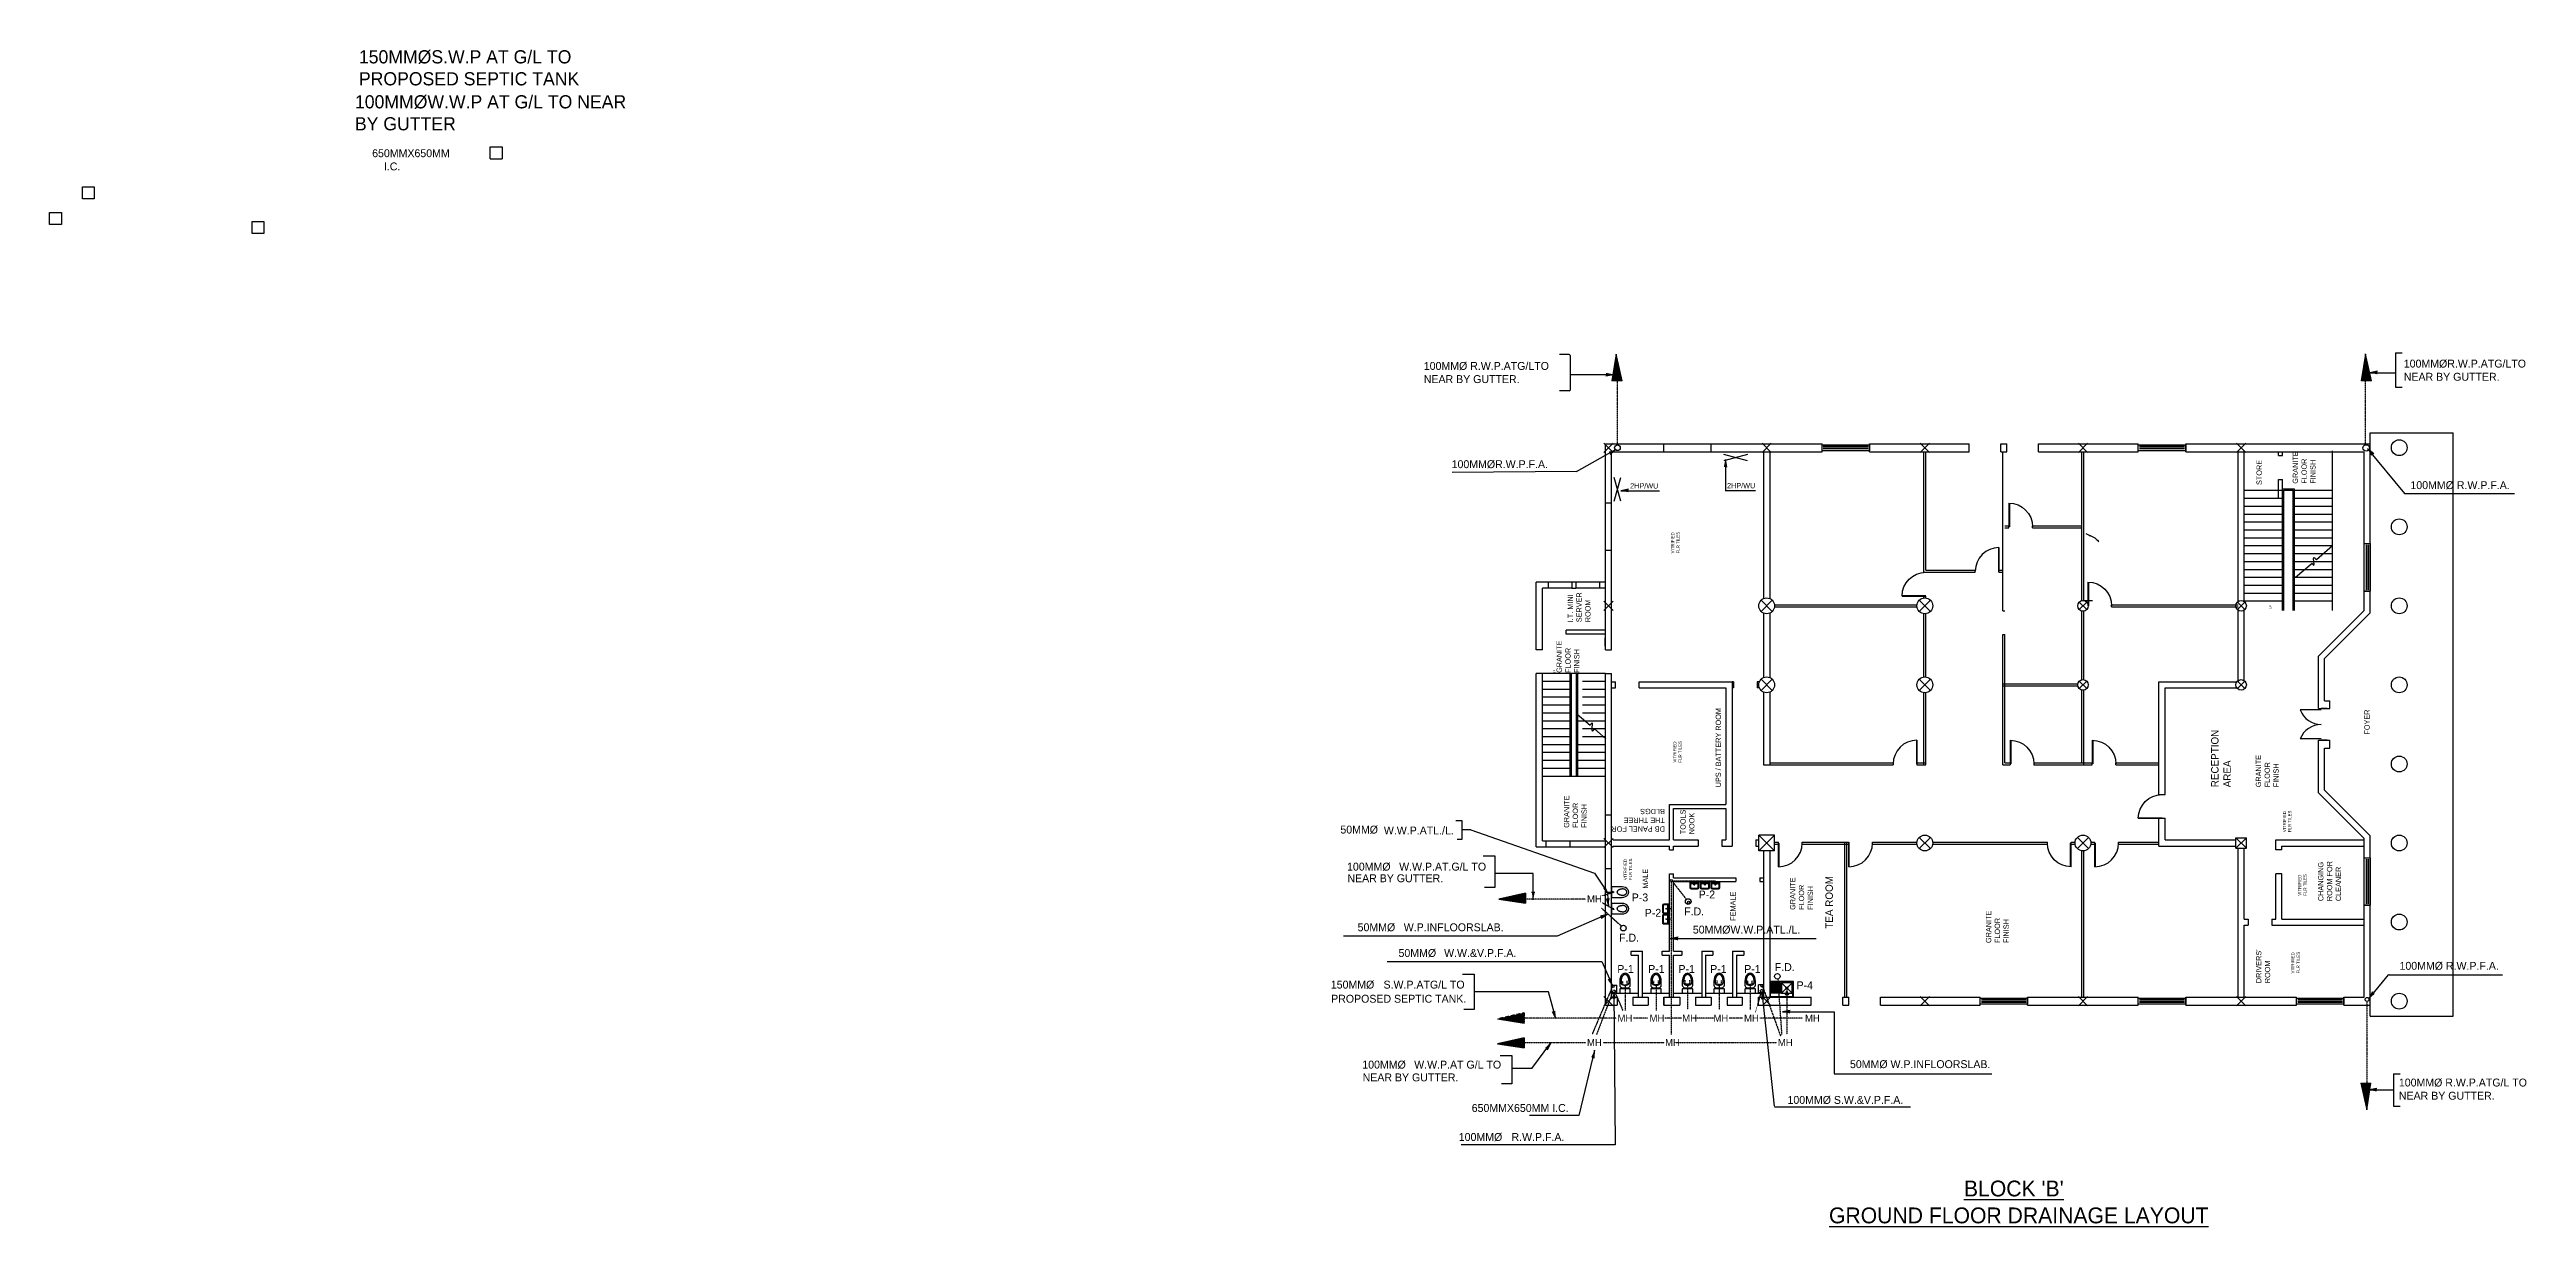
# Model space of a CAD drawing. Extents: x -2017610 to 288295, y -481381 to 250994.
# Drawn here: x -30884 to 63089, y -89833 to -45172 of the extents above; entities that cross this region are included whole.
import ezdxf

# ---------------------------------------------------------------- set-up
doc = ezdxf.new("R2010")
doc.units = 0
doc.header["$LTSCALE"] = 7
doc.header["$MEASUREMENT"] = 0
for name, pattern in [('DASHED', [0.75, 0.5, -0.25]), ('DASHED2', [0.375, 0.25, -0.125]), ('HIDDEN', [0.375, 0.25, -0.125])]:
    doc.linetypes.add(name, pattern=pattern)
doc.layers.get('0').update_dxf_attribs({"linetype": 'CONTINUOUS'})
for name, color, linetype in [('AIRCONS', 6, 'CONTINUOUS'), ('DIM', 1, 'CONTINUOUS'), ('DOOR-WINDOW', 8, 'CONTINUOUS'), ('DOORS', 8, 'CONTINUOUS'), ('DRAINAGE', 6, 'CONTINUOUS'), ('FIXTURES', 7, 'CONTINUOUS'), ('GRIDLINES', 8, 'DASHED2'), ('HANDRAILS', 8, 'CONTINUOUS'), ('LAYER1', 8, 'CONTINUOUS'), ('LAYER2', 8, 'CONTINUOUS'), ('LAYER3', 7, 'DASHED'), ('LAYER5', 8, 'CONTINUOUS'), ('SUPERVISOR_S_SEAT', 8, 'CONTINUOUS'), ('TEXT', 8, 'CONTINUOUS'), ('TEXT3', 8, 'CONTINUOUS'), ('WALLS', 8, 'CONTINUOUS'), ('WIN_DOORS', 8, 'CONTINUOUS'), ('WINDOWS_DOORS', 8, 'CONTINUOUS')]:
    doc.layers.add(name, color=color, linetype=linetype)
doc.styles.add('LUCY', font='lsansi.ttf')
doc.styles.add('STYLUS', font='stylu.ttf')
doc.dimstyles.new('DIM100S', dxfattribs={"dimscale": 0, "dimtxt": 200, "dimasz": 200, "dimexe": 100, "dimexo": 200, "dimgap": 100, "dimtad": 1, "dimdec": 0, "dimtxsty": 'STYLUS', "dimblk1": 'ARCHTICK', "dimblk2": 'ARCHTICK', "dimsah": 1, "dimcen": 100, "dimclrd": 256, "dimclre": 256, "dimclrt": 10, "dimazin": 3, "dimtfac": 1, "dimtdec": 0, "dimtmove": 0, "dimatfit": 3, "dimtolj": 1, "dimtzin": 0})

msp = doc.modelspace()

# ---------------------------------------------------------------- texts
at = {"layer": 'DIM', "attachment_point": 1}
for s, insert, char_height, width in [('150MM%%cS.W.P AT G/L TO PROPOSED SEPTIC TANK', (-19147.1, -45198.2), 500, 10438), ('100MM%%cW.W.P AT G/L TO NEAR BY GUTTER', (-19296.9, -46904.8), 500, 10482), ('650MMX650MM \\P    I.C.', (-18644, -48957.4), 300, 17730)]:
    msp.add_mtext(s, dxfattribs=dict(at, insert=insert, char_height=char_height, width=width))
at = {"layer": 'DOORS', "color": 1, "attachment_point": 1, "style": 'LUCY'}
for s, insert, char_height, width in [('MH', (27448.1, -77268.1), 270, 13948.2), ('P-3', (29143.3, -77195.8), 300, 15498), ('P-2', (29636.6, -77781.2), 300, 15498), ('F.D.', (31132, -77727.9), 300, 15498), ('P-2', (31682.7, -77083.7), 300, 15498), ('F.D.', (28663.2, -78725.5), 300, 15498), ('F.D.', (34569.6, -79840.7), 300, 15498), ('P-1', (28596, -79912.6), 300, 15498), ('P-1', (30916, -79912.6), 300, 15498), ('P-1', (32119.7, -79912.6), 300, 15498), ('P-1', (33411, -79912.6), 300, 15498), ('P-4', (35396.3, -80530), 300, 15498), ('MH', (28604.5, -81795.4), 270, 13948.2), ('MH', (29817.8, -81795.4), 270, 13948.2), ('MH', (31057.4, -81795.4), 270, 13948.2), ('MH', (32244.3, -81795.4), 270, 13948.2), ('MH', (33404.7, -81795.4), 270, 13948.2), ('MH', (35718.3, -81795.4), 270, 13948.2), ('MH', (27446.4, -82715.4), 270, 13948.2), ('MH', (30408.2, -82715.4), 270, 13948.2), ('MH', (34687, -82715.4), 270, 13948.2)]:
    msp.add_mtext(s, dxfattribs=dict(at, insert=insert, char_height=char_height, width=width))
at = {"layer": 'TEXT', "style": 'STYLUS'}
msp.add_text('STORE ', height=200, rotation=90, dxfattribs=at).set_placement((53047.3, -61695.4))
at = {"layer": 'TEXT', "attachment_point": 7, "style": 'STYLUS'}
for s, insert, char_height, width, rotation in [('GRANITE FLOOR FINISH', (55090.4, -61646.8), 200, 1801, 90), ('VITRIFIED FLR TILES', (30960.3, -64291.2), 120, 1080.6, 90), ('I.T. MINI SERVER ROOM', (27581.5, -66903.1), 200, 1998, 90), ('GRANITE FLOOR FINISH', (27160.4, -68826.8), 200, 1801, 90), ('UPS / BATTERY ROOM', (32530.7, -73167.7), 200, 3335, 90), ('RECEPTION AREA', (51872.4, -73166.8), 280, 2521.4, 90), ('VITRIFIED FLR TILES', (31038.4, -72231.3), 120, 1080.6, 90), ('GRANITE FLOOR FINISH', (53690.4, -73166.8), 200, 1801, 90), ('GRANITE FLOOR FINISH', (27440.4, -74706.8), 200, 1801, 90), ('DB PANEL FOR \\PTHE THREE \\PBLDGS', (30400.4, -73983), 200, 2500, 180), ('TOOLS NOOK', (31524.1, -74949.2), 200, 981.845, 90), ('VITRIFIED FLR TILES', (54168.4, -74871.3), 120, 1080.6, 90), ('VITRIFIED FLR TILES', (29158.4, -76691.3), 120, 1080.6, 90), ('CHANGING ROOM FOR CLEANER', (56054.3, -77487.5), 200, 1801, 90), ('MALE', (29761.9, -77015.1), 200, 1801, 90), ('GRANITE FLOOR FINISH', (36020.6, -77818.3), 200, 1801, 90), ('TEA ROOM', (36777.2, -78533.4), 280, 2521.4, 90), ('VITRIFIED FLR TILES', (54748.4, -77281.3), 120, 1080.6, 90), ('FEMALE', (33085.1, -78234.1), 200, 1801, 90), ('GRANITE FLOOR FINISH', (43450.4, -79076.8), 200, 1801, 90), ("DRIVERS' ROOM", (53367.9, -80600.4), 200, 1801, 90), ('VITRIFIED FLR TILES', (54488.4, -80231.3), 120, 1080.6, 90)]:
    msp.add_mtext(s, dxfattribs=dict(at, insert=insert, char_height=char_height, width=width, rotation=rotation))
at = {"layer": 'TEXT', "rotation": 90}
for s, insert, char_height, width, attachment_point in [('{\\fStylus BT|b0|i0|c0|p34;UP}', (53331, -66404.5), 80, 68, 1), ('{\\fStylus BT|b0|i0|c0|p34;UP}', (26253.8, -68860.3), 80, 68, 7), ('{\\fStylus BT|b0|i0|c0|p34;FOYER }', (57142, -71168.5), 200, 1522.635, 7)]:
    msp.add_mtext(s, dxfattribs=dict(at, insert=insert, char_height=char_height, width=width, attachment_point=attachment_point))
at = {"layer": 'TEXT3', "color": 1}
for s, height, style, p in [('2HP/WU ', 200, 'STYLUS', (29081.9, -61829)), ('2HP/WU ', 200, 'STYLUS', (32758.3, -61820.4)), ('50MM%%c', 300, 'LUCY', (18090.5, -74922.3)), (' W.W.P.ATL./L.', 300, 'LUCY', (19628.9, -74955.9)), ('100MM%%C', 300, 'LUCY', (18343.2, -76328.2)), ('W.W.P.AT.G/L TO', 300, 'LUCY', (20320, -76328.2)), ('NEAR BY GUTTER.', 300, 'LUCY', (18357.2, -76769.9)), ('50MM%%C', 300, 'LUCY', (18743.9, -78629.4)), ('W.P.INFLOORSLAB.', 300, 'LUCY', (20493.8, -78629.4)), ('50MM%%c', 300, 'LUCY', (20295.5, -79605.2)), ('W.W.&V.P.F.A.', 300, 'LUCY', (22025.4, -79605.2)), ('150MM%%c', 300, 'LUCY', (17727.3, -80805.1)), ('S.W.P.ATG/L TO', 300, 'LUCY', (19727, -80805.1)), ('PROPOSED SEPTIC TANK.', 300, 'LUCY', (17740.1, -81341.6)), ('100MM%%C', 300, 'LUCY', (18921.7, -83840.8)), ('W.W.P.AT G/L TO', 300, 'LUCY', (20890.6, -83840.8)), ('NEAR BY GUTTER.', 300, 'LUCY', (18934.2, -84325.7)), ('650MMX650MM I.C.', 300, 'LUCY', (23072, -85486.8)), ('100MM%%C', 300, 'LUCY', (22582, -86587.9)), (' R.W.P.F.A.', 300, 'LUCY', (24470.9, -86587.9)), ("%%UBLOCK 'B'", 600, 'LUCY', (41747.7, -88692.1)), ('%%uGROUND FLOOR DRAINAGE LAYOUT', 600, 'LUCY', (36627.8, -89712.7))]:
    msp.add_text(s, height=height, dxfattribs=dict(at, style=style)).set_placement(p)
at = {"layer": 'TEXT3', "color": 1, "char_height": 300, "width": 15498, "attachment_point": 1, "style": 'LUCY'}
for s, insert in [('100MM%%c R.W.P.ATG/LTO\\PNEAR BY GUTTER.', (21254.8, -57028.3)), ('100MM%%cR.W.P.ATG/LTO\\PNEAR BY GUTTER.', (58435.6, -56939.7)), ('100MM%%cR.W.P.F.A.', (22310.8, -60756.2)), ('100MM%%c R.W.P.F.A.', (58687.1, -61551.5)), ('50MM%%cW.W.P.ATL./L.', (31461.8, -78417.4)), ('100MM%%c R.W.P.F.A.', (58273.2, -79791.6)), ('P-1', (29766.9, -79912.6)), ('50MM%%c W.P.INFLOORSLAB.', (37423.6, -83523.5)), ('100MM%%c R.W.P.ATG/L TO\\PNEAR BY GUTTER.', (58249, -84221.2)), ('100MM%%c S.W.&V.P.F.A.', (35053.4, -84880.3))]:
    msp.add_mtext(s, dxfattribs=dict(at, insert=insert))

# ---------------------------------------------------------------- blocks, each defined once
blk = doc.blocks.new('600_SQ_COLUMN')
at = {"layer": 'LAYER1'}
for p, q in [((303, 303), (-297, -297)), ((303, -297), (-297, 303))]:
    blk.add_line(p, q, dxfattribs=at)
at = {"layer": 'LAYER2'}
for p, q in [((-297, -297), (-297, 303)), ((-297, 303), (303, 303)), ((303, -297), (303, 303)), ((-297, -297), (303, -297))]:
    blk.add_line(p, q, dxfattribs=at)
blk = doc.blocks.new('600_DIAM_COLUMN')
at = {"layer": 'LAYER1'}
for p, q in [((86296, -121048), (85872, -121472)), ((86296, -121472), (85872, -121048))]:
    blk.add_line(p, q, dxfattribs=at)
at = {"layer": 'LAYER2'}
blk.add_circle((86084, -121260), 300, dxfattribs=at)
blk = doc.blocks.new('W1800')
at = {"layer": 'WINDOWS_DOORS'}
for p, q in [((0, -1800), (0, 0)), ((0, 0), (230, 0)), ((230, 0), (230, -1800)), ((69, -1750), (69, -50)), ((114, -50), (114, -1750)), ((161, -1750), (161, -50)), ((230, -1800), (0, -1800))]:
    blk.add_line(p, q, dxfattribs=at)
blk = doc.blocks.new('1200_DOOR')
at = {"layer": 'LAYER2'}
for p, q in [((50, 115), (50, 910)), ((1150, 115), (1150, 910))]:
    blk.add_line(p, q, dxfattribs=at)
for centre, start, end in [((-250, 115), 0, 69.33268), ((1450, 115), 110.66732, 180)]:
    blk.add_arc(centre, 850, start, end, dxfattribs=at)
blk = doc.blocks.new('STEP_CUT')
at = {"layer": 'HANDRAILS', "linetype": 'CONTINUOUS'}
for p, q in [((333, 571), (-86, 79)), ((-225, -85), (-599, -524))]:
    blk.add_line(p, q, dxfattribs=at)
for points, knots in [([(-224, 17), (-266, 20), (-337, 17), (-265, -49), (-225, -85)], [321.725709, 321.725709, 321.725709, 321.725709, 418.129398, 535.034836, 535.034836, 535.034836, 535.034836]), ([(-86, 79), (-42, 49), (80, -36), (-134, 10), (-224, 17)], [0, 0, 0, 0, 115.30598, 321.725709, 321.725709, 321.725709, 321.725709])]:
    blk.add_open_spline(points, degree=3, knots=knots, dxfattribs=at)
blk = doc.blocks.new('WC')
for p, q in [((0, 458), (0, 308)), ((0, 150), (0, 0)), ((0, 0), (400, 0)), ((25, 175), (375, 175)), ((50, 458), (50, 408)), ((100, 208), (300, 208)), ((150, 308), (250, 308)), ((190, 208), (190, 175)), ((210, 208), (210, 175)), ((350, 408), (350, 458)), ((400, 308), (400, 458)), ((400, 0), (400, 150))]:
    blk.add_line(p, q)
for centre, radius, start, end in [((100, 308), 100, 180, 270), ((25, 150), 25, 90, 180), ((150, 408), 100, 180, 270), ((250, 408), 100, 270, 0), ((300, 308), 100, 270, 0), ((300, 308), 100, 270, 0), ((375, 150), 25, 360, 90)]:
    blk.add_arc(centre, radius, start, end)
blk.add_ellipse((200, 458), major_axis=(0, 300), ratio=0.666667, start_param=4.712389, end_param=7.853982)
blk.add_open_spline([(350, 458), (350, 466), (350, 474), (348, 496), (347, 510), (342, 537), (339, 551), (332, 576), (327, 588), (318, 611), (312, 622), (301, 641), (294, 650), (283, 665), (277, 670), (266, 681), (261, 685), (250, 693), (244, 696), (233, 701), (228, 703), (217, 706), (212, 707), (201, 708), (196, 708), (185, 706), (180, 705), (169, 702), (163, 700), (152, 694), (147, 691), (136, 682), (130, 678), (119, 667), (114, 661), (104, 647), (99, 640), (89, 624), (85, 616), (77, 598), (73, 589), (66, 569), (63, 559), (58, 538), (56, 527), (53, 506), (52, 494), (50, 475), (50, 466), (50, 458)], degree=3, knots=[4.712389, 4.712389, 4.712389, 4.712389, 4.805294, 4.805294, 4.96378, 4.96378, 5.122267, 5.122267, 5.280753, 5.280753, 5.439239, 5.439239, 5.597725, 5.597725, 5.724795, 5.724795, 5.851866, 5.851866, 5.978936, 5.978936, 6.106006, 6.106006, 6.233076, 6.233076, 6.360146, 6.360146, 6.487216, 6.487216, 6.614287, 6.614287, 6.741357, 6.741357, 6.868427, 6.868427, 6.995497, 6.995497, 7.122567, 7.122567, 7.249638, 7.249638, 7.376708, 7.376708, 7.503778, 7.503778, 7.630848, 7.630848, 7.757918, 7.757918, 7.853982, 7.853982, 7.853982, 7.853982])
blk = doc.blocks.new('BIDET')
for p, q in [((0, 400), (0, 0)), ((0, 0), (400, 0)), ((0, 0), (200, 0)), ((0, 0), (200, 0)), ((400, 0), (400, 400))]:
    blk.add_line(p, q)
for radius in [23.9, 18.9, 13.9]:
    blk.add_circle((200, 50), radius)
blk.add_ellipse((200, 400), major_axis=(0, 256), ratio=0.780874, start_param=4.712389, end_param=7.853982)
for points in [[(325, 400), (325, 406), (325, 413), (323, 429), (322, 439), (318, 459), (316, 469), (309, 487), (306, 496), (298, 512), (293, 520), (284, 534), (279, 540), (268, 551), (263, 556), (252, 564), (246, 568), (235, 574), (229, 576), (218, 579), (213, 580), (202, 581), (197, 581), (186, 580), (180, 579), (169, 576), (164, 573), (153, 567), (147, 564), (136, 555), (131, 550), (120, 538), (115, 532), (106, 518), (101, 510), (93, 494), (90, 485), (84, 466), (81, 457), (78, 437), (76, 427), (75, 411), (75, 406), (75, 400)], [(325, 400), (325, 394), (325, 387), (323, 371), (322, 361), (318, 341), (316, 331), (309, 313), (306, 304), (298, 288), (293, 280), (284, 266), (279, 260), (268, 249), (263, 244), (252, 236), (246, 232), (235, 226), (229, 224), (218, 221), (213, 220), (202, 219), (197, 219), (186, 220), (180, 221), (169, 224), (164, 227), (153, 233), (147, 236), (136, 245), (131, 250), (120, 262), (115, 268), (106, 282), (101, 290), (93, 306), (90, 315), (84, 334), (81, 343), (78, 363), (76, 373), (75, 389), (75, 394), (75, 400)]]:
    blk.add_open_spline(points, degree=3, knots=[4.712389, 4.712389, 4.712389, 4.712389, 4.809848, 4.809848, 4.965569, 4.965569, 5.121291, 5.121291, 5.277012, 5.277012, 5.432733, 5.432733, 5.588455, 5.588455, 5.744176, 5.744176, 5.899897, 5.899897, 6.055619, 6.055619, 6.21134, 6.21134, 6.367061, 6.367061, 6.522783, 6.522783, 6.678504, 6.678504, 6.834226, 6.834226, 6.989947, 6.989947, 7.145668, 7.145668, 7.30139, 7.30139, 7.457111, 7.457111, 7.612832, 7.612832, 7.768554, 7.768554, 7.853982, 7.853982, 7.853982, 7.853982])
blk = doc.blocks.new('SINK900')
for p, q in [((0, 600), (0, 0)), ((900, 600), (0, 600)), ((0, 600), (50, 600)), ((0, 600), (100, 600)), ((0, 0), (900, 0)), ((20, 580), (20, 20)), ((880, 580), (20, 580)), ((20, 20), (880, 20)), ((450, 450), (50, 50)), ((50, 450), (450, 50)), ((50, 450), (50, 50)), ((450, 450), (50, 450)), ((50, 50), (450, 50)), ((168, 489), (325, 489)), ((230, 518), (230, 390)), ((230, 518), (260, 518)), ((260, 390), (230, 390)), ((260, 518), (260, 390)), ((450, 50), (450, 450)), ((450, 50), (450, 450)), ((450, 450), (850, 450)), ((490, 50), (490, 450)), ((490, 425), (850, 425)), ((490, 400), (850, 400)), ((490, 375), (850, 375)), ((490, 350), (850, 350)), ((490, 325), (850, 325)), ((490, 300), (850, 300)), ((490, 275), (850, 275)), ((850, 250), (490, 250)), ((850, 225), (490, 225)), ((850, 225), (490, 225)), ((850, 200), (490, 200)), ((850, 175), (490, 175)), ((850, 150), (490, 150)), ((850, 125), (490, 125)), ((850, 100), (490, 100)), ((850, 75), (490, 75)), ((850, 50), (490, 50)), ((850, 450), (850, 50)), ((880, 20), (880, 580)), ((900, 0), (900, 600))]:
    blk.add_line(p, q)
for centre, radius in [((197, 485), 20), ((250, 250), 40), ((250, 250), 30), ((288, 485), 20)]:
    blk.add_circle(centre, radius)
blk = doc.blocks.new('900_DOOR_2')
at = {"layer": 'LAYER5'}
for p, q in [((900, 20), (0, 20)), ((900, 0), (0, 0))]:
    blk.add_line(p, q, dxfattribs=at)
blk.add_arc((0, 0), 900, 0, 90, dxfattribs=at)
blk = doc.blocks.new('BASIN350')
for p, q in [((0, 200), (0, 0)), ((0, 0), (350, 0)), ((25, 200), (25, 50)), ((25, 50), (325, 50)), ((300, 250), (50, 250)), ((300, 225), (50, 225)), ((325, 50), (325, 200)), ((350, 0), (350, 200))]:
    blk.add_line(p, q)
for radius in [17.4, 12.4]:
    blk.add_circle((175, 75), radius)
for centre, radius, start, end in [((50, 200), 50, 90, 180), ((50, 200), 25, 90, 180), ((300, 200), 50, 0, 90), ((300, 200), 25, 360, 90)]:
    blk.add_arc(centre, radius, start, end)

# ---------------------------------------------------------------- linework, layer by layer
msp.add_line((31062.6, -80981.8), (31462.6, -80981.8))
at = {"layer": 'AIRCONS'}
msp.add_circle((28602.1, -60285.1), 108, dxfattribs=at)
at = {"layer": 'DIM', "color": 1}
for p, q in [((-14166, -49320), (-14166, -48870)), ((-14166, -48870), (-13716, -48870)), ((-13716, -49326.2), (-14166, -49326.2)), ((-13716, -48870), (-13716, -49320)), ((-29637.5, -50382.7), (-29187.5, -50382.7)), ((-29637.5, -50832.7), (-29637.5, -50382.7)), ((-29187.5, -50382.7), (-29187.5, -50832.7)), ((-30884.3, -51357.1), (-30434.3, -51357.1)), ((-30884.3, -51807.1), (-30884.3, -51357.1)), ((-30434.3, -51357.1), (-30434.3, -51807.1)), ((-29187.5, -50838.9), (-29637.5, -50838.9)), ((-30434.3, -51813.3), (-30884.3, -51813.3)), ((-23198.9, -51699.3), (-22748.9, -51699.3)), ((-23198.9, -52149.3), (-23198.9, -51699.3)), ((-22748.9, -52155.5), (-23198.9, -52155.5)), ((-22748.9, -51699.3), (-22748.9, -52149.3))]:
    msp.add_line(p, q, dxfattribs=at)
at = {"layer": 'DRAINAGE', "color": 6}
for p, q in [((28552.3, -56737.5), (28391.7, -57744.7)), ((28781.7, -57744.7), (28552.3, -56737.5)), ((56978.4, -56737.5), (56817.8, -57744.7)), ((57207.8, -57744.7), (56978.4, -56737.5)), ((28781.7, -57744.7), (28391.7, -57744.7)), ((57207.8, -57744.7), (56817.8, -57744.7)), ((25114.3, -77179.2), (24107.1, -77408.6)), ((24107.1, -77408.6), (25114.3, -77569.2)), ((25114.3, -77179.2), (25114.3, -77569.2)), ((25058.9, -82669.3), (24051.6, -82898.7)), ((24052.4, -81959.7), (25059.6, -82120.2)), ((25058.9, -82669.3), (25058.9, -83059.3)), ((24051.6, -82898.7), (25058.9, -83059.3)), ((56800, -84396.8), (57190, -84396.8)), ((56800, -84396.8), (57029.4, -85404)), ((57029.4, -85404), (57190, -84396.8))]:
    msp.add_line(p, q, dxfattribs=at)
at = {"layer": 'DRAINAGE', "color": 6, "linetype": 'HIDDEN'}
for p, q in [((56978.4, -60159), (56978.4, -56718.1)), ((28601.2, -60177.1), (28601.2, -57684.3)), ((30647.8, -82542), (30647.8, -76747.8)), ((30675.9, -76731), (31224.1, -77428.3)), ((30684.7, -76711.6), (32284.1, -76711.6)), ((31513.1, -76711.6), (31513.1, -76890.8)), ((31917.1, -76711.6), (31917.1, -76890.8)), ((32314.1, -76741.6), (32314.1, -76890.8)), ((27398.2, -77408.6), (24107.1, -77408.6)), ((27990.4, -77748.1), (28764.9, -78447.8)), ((28026.2, -77545.5), (28468.7, -77801.3)), ((28031.3, -77280.2), (28481.1, -77133.2)), ((30647.8, -77778.7), (30427.4, -77778.7)), ((30647.8, -78175.5), (30430.6, -78175.5)), ((28403.4, -80747.8), (27638.1, -82542)), ((34105.1, -80720.7), (34792.7, -82613.2)), ((34844.5, -82542), (34694.9, -80453.4)), ((28424.7, -80928.5), (27810.2, -82542)), ((35028.3, -80843.9), (35028.3, -82542)), ((57029.4, -81289.1), (57029.4, -85404)), ((27404, -82864.3), (25058.9, -82864.3)), ((30385.4, -82864.3), (28054, -82864.3)), ((34644.6, -82864.3), (30835.4, -82864.3))]:
    msp.add_line(p, q, dxfattribs=at)
at = {"layer": 'DRAINAGE', "color": 3, "linetype": 'HIDDEN'}
for p, q in [((28802.5, -80661.3), (28802.5, -80523.1)), ((28802.5, -80661.3), (28972.5, -80661.3)), ((28888.5, -80661.3), (28888.5, -81639.4)), ((28972.5, -80661.3), (28972.5, -80517.2)), ((29984.4, -80647.8), (29984.4, -80509.6)), ((29984.4, -80647.8), (30154.4, -80647.8)), ((30070.4, -80647.8), (30070.4, -81639.4)), ((30154.4, -80647.8), (30154.4, -80503.6)), ((31112.6, -80524.2), (31112.6, -80574.2)), ((31177, -80627.6), (31177, -80489.4)), ((31177, -80627.6), (31347, -80627.6)), ((31263, -80627.6), (31263, -81599.1)), ((31347, -80627.6), (31347, -80483.5)), ((31412.6, -80574.2), (31412.6, -80524.2)), ((32380.3, -80637.9), (32380.3, -80499.7)), ((32380.3, -80637.9), (32550.3, -80637.9)), ((32466.3, -80637.9), (32466.3, -81599.1)), ((32550.3, -80637.9), (32550.3, -80493.8)), ((33547.3, -80636.3), (33547.3, -80498.1)), ((33547.3, -80636.3), (33717.3, -80636.3)), ((33633.2, -80636.3), (33633.2, -81599.1)), ((33717.3, -80636.3), (33717.3, -80492.2)), ((25059.6, -81730.2), (24052.4, -81959.7)), ((25059.6, -81730.2), (25059.6, -82120.2)), ((28503.7, -80939.8), (28805.6, -81639.4)), ((34051.8, -80919.1), (33839.7, -81709.2)), ((28561.5, -81925.2), (25059.6, -81925.2)), ((29752.4, -81925.2), (29211.5, -81925.2)), ((31040.9, -81925.2), (30402.4, -81925.2)), ((32262.7, -81925.2), (31490.9, -81925.2)), ((33348.5, -81925.2), (32835.3, -81925.2)), ((35628.3, -81925.2), (33998.5, -81925.2))]:
    msp.add_line(p, q, dxfattribs=at)
at = {"layer": 'DRAINAGE', "color": 6}
for centre in [(28435, -80727.6), (34075.5, -80706.4)]:
    msp.add_circle(centre, 37.5, dxfattribs=at)
at = {"layer": 'DRAINAGE', "color": 3, "linetype": 'HIDDEN'}
for centre in [(28463.4, -80909.4), (34069.8, -80894.5)]:
    msp.add_circle(centre, 50, dxfattribs=at)
at = {"layer": 'DRAINAGE', "color": 6, "linetype": 'HIDDEN'}
msp.add_arc((32284.1, -76741.6), 30, 360, 90, dxfattribs=at)
at = {"layer": 'DRAINAGE', "color": 3, "linetype": 'HIDDEN'}
msp.add_solid([(24052.4, -81959.7), (25059.6, -81730.2), (25059.6, -82120.2)], dxfattribs=at)
at = {"layer": 'FIXTURES'}
for p, q in [((31062.6, -80524.2), (31062.6, -80674.2)), ((31087.6, -80806.8), (31437.6, -80806.8)), ((31162.6, -80774.2), (31362.6, -80774.2)), ((31212.6, -80674.2), (31312.6, -80674.2)), ((31252.6, -80774.2), (31252.6, -80806.8)), ((31272.6, -80774.2), (31272.6, -80806.8)), ((31462.6, -80674.2), (31462.6, -80524.2)), ((31062.6, -80831.8), (31062.6, -80981.8)), ((31462.6, -80981.8), (31462.6, -80831.8))]:
    msp.add_line(p, q, dxfattribs=at)
for centre, radius in [((31286, -77504.1), 106.3), ((31301.4, -77533.9), 46.8), ((28827.2, -78510.2), 106.3), ((34667.9, -80341.1), 106.3)]:
    msp.add_circle(centre, radius, dxfattribs=at)
for centre, radius, start, end in [((31162.6, -80674.2), 100, 180, 270), ((31087.6, -80831.8), 25, 90, 180), ((31212.6, -80574.2), 100, 180, 270), ((31312.6, -80574.2), 100, 270, 0), ((31362.6, -80674.2), 100, 270, 0), ((31362.6, -80674.2), 100, 270, 0), ((31437.6, -80831.8), 25, 0, 90)]:
    msp.add_arc(centre, radius, start, end, dxfattribs=at)
msp.add_ellipse((31262.6, -80524.2), major_axis=(0, 300), ratio=0.6666667, start_param=4.712389, end_param=7.8539816, dxfattribs=at)
msp.add_open_spline([(31412.6, -80524.2), (31412.6, -80516), (31412.4, -80507.7), (31411, -80485.5), (31409.4, -80471.6), (31404.7, -80444.5), (31401.7, -80431.3), (31394.3, -80405.9), (31390, -80393.8), (31380.3, -80370.9), (31374.9, -80360.2), (31363.2, -80340.5), (31357, -80331.6), (31345.2, -80317.2), (31339.9, -80311.4), (31328.9, -80301.2), (31323.4, -80296.7), (31312.3, -80289), (31306.7, -80285.8), (31295.7, -80280.7), (31290.3, -80278.7), (31279.5, -80275.8), (31274.2, -80274.9), (31263.6, -80274.1), (31258.3, -80274.2), (31247.7, -80275.4), (31242.3, -80276.5), (31231.5, -80279.9), (31226, -80282.1), (31215, -80287.8), (31209.4, -80291.3), (31198.3, -80299.5), (31192.8, -80304.2), (31181.9, -80315), (31176.6, -80321.1), (31166.3, -80334.4), (31161.4, -80341.7), (31152, -80357.4), (31147.5, -80365.8), (31139.4, -80383.6), (31135.6, -80393), (31128.9, -80412.5), (31125.9, -80422.7), (31120.8, -80443.6), (31118.7, -80454.4), (31115.3, -80476.3), (31114.1, -80487.4), (31112.9, -80507.2), (31112.6, -80515.7), (31112.6, -80524.2)], degree=3, knots=[4.712389, 4.712389, 4.712389, 4.712389, 4.8052943, 4.8052943, 4.9637805, 4.9637805, 5.1222667, 5.1222667, 5.2807528, 5.2807528, 5.439239, 5.439239, 5.5977252, 5.5977252, 5.7247954, 5.7247954, 5.8518656, 5.8518656, 5.9789357, 5.9789357, 6.1060059, 6.1060059, 6.2330761, 6.2330761, 6.3601463, 6.3601463, 6.4872164, 6.4872164, 6.6142866, 6.6142866, 6.7413568, 6.7413568, 6.868427, 6.868427, 6.9954972, 6.9954972, 7.1225673, 7.1225673, 7.2496375, 7.2496375, 7.3767077, 7.3767077, 7.5037779, 7.5037779, 7.630848, 7.630848, 7.7579182, 7.7579182, 7.8539816, 7.8539816, 7.8539816, 7.8539816], dxfattribs=at)
at = {"layer": 'GRIDLINES', "color": 206, "linetype": 'CONTINUOUS', "ltscale": 3000}
for p, q in [((34562.6, -75244.3), (34712.6, -75244.3)), ((34562.6, -75319.3), (34712.6, -75319.3)), ((34712.6, -75319.3), (34712.6, -75244.3)), ((35612.6, -75319.3), (35612.6, -75244.3))]:
    msp.add_line(p, q, dxfattribs=at)
at = {"layer": 'HANDRAILS', "linetype": 'CONTINUOUS'}
for p, q in [((53827.6, -66456.5), (53827.6, -61846.8)), ((53827.6, -61846.8), (54282.6, -61846.8)), ((53877.6, -66456.5), (53877.6, -61896.8)), ((53877.6, -61896.8), (54232.6, -61896.8)), ((54232.6, -66456.5), (54232.6, -61896.8)), ((54282.6, -63696.8), (54282.6, -61846.8)), ((54282.6, -66456.5), (54282.6, -63696.8))]:
    msp.add_line(p, q, dxfattribs=at)
at = {"layer": 'HANDRAILS'}
for p, q in [((54322.6, -65196.8), (54952.9, -64660.4)), ((55117, -64520.7), (55732.6, -63996.8)), ((26802.6, -72751.8), (26802.6, -68851.8)), ((26852.6, -72751.8), (26852.6, -68851.8)), ((27047.6, -72751.8), (27047.6, -68851.8)), ((27097.6, -72751.8), (27097.6, -68851.8))]:
    msp.add_line(p, q, dxfattribs=at)
msp.add_spline([(54952.9, -64660.4), (55027.6, -64748.2), (55027.6, -64445.4), (55117, -64520.7)], degree=3, dxfattribs=at)
at = {"layer": 'LAYER1'}
for p, q in [((28087.6, -60106.8), (28437.6, -60456.8)), ((28437.6, -60106.8), (28087.6, -60456.8)), ((34087.6, -60106.8), (34437.6, -60456.8)), ((34437.6, -60106.8), (34087.6, -60456.8)), ((40087.6, -60106.8), (40437.6, -60456.8)), ((40437.6, -60106.8), (40087.6, -60456.8)), ((46087.6, -60106.8), (46437.6, -60456.8)), ((46437.6, -60106.8), (46087.6, -60456.8)), ((52087.6, -60106.8), (52437.6, -60456.8)), ((52437.6, -60106.8), (52087.6, -60456.8)), ((57162.6, -59716.8), (60312.6, -59716.8)), ((57162.6, -60166.8), (57162.6, -59716.8)), ((60312.6, -81846.8), (60312.6, -59716.8)), ((52377.6, -61896.8), (53827.6, -61896.8)), ((54282.6, -61896.8), (55732.6, -61896.8)), ((52377.6, -62196.8), (53827.6, -62196.8)), ((52377.6, -62496.8), (53827.6, -62496.8)), ((52377.6, -62796.8), (53827.6, -62796.8)), ((54282.6, -62196.8), (55732.6, -62196.8)), ((54282.6, -62496.8), (55732.6, -62496.8)), ((54282.6, -62796.8), (55732.6, -62796.8)), ((52377.6, -63096.8), (53827.6, -63096.8)), ((52377.6, -63396.8), (53827.6, -63396.8)), ((52377.6, -63696.8), (53827.6, -63696.8)), ((54282.6, -63096.8), (55732.6, -63096.8)), ((54282.6, -63396.8), (55732.6, -63396.8)), ((54282.6, -63696.8), (55732.6, -63696.8)), ((52377.6, -63996.8), (53827.6, -63996.8)), ((52377.6, -64296.8), (53827.6, -64296.8)), ((52377.6, -64596.8), (53827.6, -64596.8)), ((54282.6, -63996.8), (55732.6, -63996.8)), ((54282.6, -64296.8), (55380.1, -64296.8)), ((54282.6, -64596.8), (55023.7, -64596.8)), ((55023.7, -64596.8), (55732.6, -64596.8)), ((55380.1, -64296.8), (55732.6, -64296.8)), ((52377.6, -64896.8), (53827.6, -64896.8)), ((52377.6, -65196.8), (53827.6, -65196.8)), ((52377.6, -65496.8), (53827.6, -65496.8)), ((54282.6, -64896.8), (54675.1, -64896.8)), ((54282.6, -65196.8), (55732.6, -65196.8)), ((54282.6, -65496.8), (55732.6, -65496.8)), ((54675.1, -64896.8), (55732.6, -64896.8)), ((28087.6, -66106.8), (28437.6, -66456.8)), ((28437.6, -66106.8), (28087.6, -66456.8)), ((52121.2, -66140.4), (52404, -66423.2)), ((52404, -66140.4), (52121.2, -66423.2)), ((52377.6, -65796.8), (53827.6, -65796.8)), ((52377.6, -66096.8), (53827.6, -66096.8)), ((54282.6, -65796.8), (55732.6, -65796.8)), ((54282.6, -66096.8), (55732.6, -66096.8)), ((27097.6, -68851.8), (25752.6, -68851.8)), ((26802.6, -69151.8), (25752.6, -69151.8)), ((26802.6, -69451.8), (25752.6, -69451.8)), ((28147.6, -68851.8), (27097.6, -68851.8)), ((52121.2, -69140.4), (52404, -69423.2)), ((52404, -69140.4), (52121.2, -69423.2)), ((26802.6, -69751.8), (25752.6, -69751.8)), ((26802.6, -70051.8), (25752.6, -70051.8)), ((26802.6, -70351.8), (25752.6, -70351.8)), ((26802.6, -70651.8), (25752.6, -70651.8)), ((26802.6, -70951.8), (25752.6, -70951.8)), ((26802.6, -71251.8), (25752.6, -71251.8)), ((27372.1, -70651.8), (27097.6, -70651.8)), ((26802.6, -71551.8), (25752.6, -71551.8)), ((26802.6, -71851.8), (25752.6, -71851.8)), ((26802.6, -72151.8), (25752.6, -72151.8)), ((28147.6, -71551.8), (27097.6, -71551.8)), ((28147.6, -71851.8), (27097.6, -71851.8)), ((28147.6, -72151.8), (27097.6, -72151.8)), ((26802.6, -72451.8), (25752.6, -72451.8)), ((28147.6, -72751.8), (25752.6, -72751.8)), ((28147.6, -72451.8), (27097.6, -72451.8)), ((28087.6, -75106.8), (28437.6, -75456.8)), ((28437.6, -75106.8), (28087.6, -75456.8)), ((52062.6, -75081.8), (52462.6, -75481.8)), ((52062.6, -75481.8), (52462.6, -75081.8)), ((28087.6, -81106.8), (28437.6, -81456.8)), ((28437.6, -81106.8), (28087.6, -81456.8)), ((34087.6, -81106.8), (34437.6, -81456.8)), ((34437.6, -81106.8), (34087.6, -81456.8)), ((40087.6, -81106.8), (40437.6, -81456.8)), ((40437.6, -81106.8), (40087.6, -81456.8)), ((46087.6, -81106.8), (46437.6, -81456.8)), ((46437.6, -81106.8), (46087.6, -81456.8)), ((52087.6, -81106.8), (52437.6, -81456.8)), ((52437.6, -81106.8), (52087.6, -81456.8)), ((57162.6, -81846.8), (57162.6, -81396.8)), ((57162.6, -81846.8), (60312.6, -81846.8))]:
    msp.add_line(p, q, dxfattribs=at)
at = {"layer": 'LAYER1', "color": 5}
for p, q in [((33533.4, -60784.2), (32633.4, -60534.2)), ((33533.4, -60534.2), (32633.4, -60784.2)), ((28479.9, -62311.5), (28729.9, -61411.5)), ((28729.9, -62311.5), (28479.9, -61411.5))]:
    msp.add_line(p, q, dxfattribs=at)
at = {"layer": 'LAYER2'}
for p, q in [((40225.1, -65009.1), (40225.1, -60456.8)), ((40300.1, -64934.1), (40300.1, -60456.8)), ((43225.1, -66469.3), (43225.1, -60421.8)), ((46225.1, -65931.8), (46225.1, -60456.8)), ((46300.1, -65931.8), (46300.1, -60456.8)), ((43300.1, -63244.3), (43450.1, -63244.3)), ((43300.1, -63319.3), (43450.1, -63319.3)), ((43450.1, -63319.3), (43450.1, -63244.3)), ((44350.1, -63319.3), (44350.1, -63244.3)), ((44350.1, -63244.3), (46228.7, -63244.3)), ((44350.1, -63319.3), (46228.7, -63319.3)), ((40225.1, -65009.1), (42175.1, -65009.1)), ((40225.1, -65009.1), (40300.1, -65009.1)), ((40300.1, -64934.1), (42175.1, -64934.1)), ((42175.1, -65009.1), (42175.1, -64934.1)), ((43075.1, -65009.1), (43075.1, -64934.1)), ((43075.1, -64934.1), (43225.1, -64934.1)), ((43075.1, -65009.1), (43225.1, -65009.1)), ((34560.3, -66244.3), (39965, -66244.3)), ((34560.3, -66319.3), (39965, -66319.3)), ((40225.1, -65984.1), (40225.1, -65909.1)), ((40225.1, -65909.1), (40300.1, -65909.1)), ((40225.1, -68984.1), (40225.1, -66579.4)), ((40300.1, -65984.1), (40300.1, -65909.1)), ((40300.1, -68984.1), (40300.1, -66579.4)), ((43225.1, -66469.3), (43300.1, -66469.3)), ((46121.2, -66140.4), (46404, -66423.2)), ((46404, -66140.4), (46121.2, -66423.2)), ((46225.1, -66085.3), (46225.1, -65931.8)), ((46225.1, -69085.3), (46225.1, -66478.2)), ((46262.6, -66081.8), (46628.3, -66081.8)), ((46300.1, -66085.3), (46300.1, -65931.8)), ((46300.1, -69085.3), (46300.1, -66478.2)), ((47350.1, -66319.3), (47350.1, -66244.3)), ((47350.1, -66244.3), (52147.6, -66244.3)), ((47350.1, -66319.3), (52147.6, -66319.3)), ((43225.1, -72319.3), (43225.1, -67369.3)), ((43225.1, -67369.3), (43300.1, -67369.3)), ((43300.1, -72244.3), (43300.1, -67369.3)), ((43225.1, -69244.3), (46066.2, -69244.3)), ((43225.1, -69319.3), (46066.2, -69319.3)), ((46121.2, -69140.4), (46404, -69423.2)), ((46404, -69140.4), (46121.2, -69423.2)), ((46225.1, -72244.3), (46225.1, -69478.2)), ((46300.1, -72319.3), (46300.1, -69478.2)), ((40225.1, -72319.3), (40225.1, -69579.4)), ((40300.1, -72319.3), (40300.1, -69579.4)), ((55532.6, -70181.8), (55302.6, -70181.8)), ((55532.6, -71381.8), (55302.6, -71381.8)), ((34377.6, -72244.3), (39062.6, -72244.3)), ((34377.6, -72319.3), (39062.6, -72319.3)), ((39062.6, -72244.3), (39062.6, -72319.3)), ((39962.6, -72244.3), (39962.6, -72319.3)), ((39962.6, -72244.3), (40300.1, -72244.3)), ((39962.6, -72319.3), (40300.1, -72319.3)), ((43225.1, -72319.3), (43500.7, -72319.3)), ((43300.1, -72244.3), (43500.7, -72244.3)), ((43500.7, -72244.3), (43500.7, -72319.3)), ((44400.7, -72244.3), (44400.7, -72319.3)), ((44400.7, -72244.3), (46612.6, -72244.3)), ((44400.7, -72319.3), (46612.6, -72319.3)), ((46459.1, -72244.3), (46612.6, -72244.3)), ((46459.1, -72319.3), (46612.6, -72319.3)), ((46612.6, -72319.3), (46612.6, -72244.3)), ((47512.6, -72319.3), (47512.6, -72244.3)), ((47512.6, -72244.3), (49147.6, -72244.3)), ((47512.6, -72319.3), (49147.6, -72319.3)), ((52062.6, -75081.8), (52462.6, -75081.8)), ((52062.6, -75481.8), (52062.6, -75081.8)), ((52462.6, -75481.8), (52462.6, -75081.8)), ((35612.6, -75244.3), (37147.6, -75244.3)), ((35612.6, -75319.3), (37377.6, -75319.3)), ((37147.6, -75244.3), (37377.6, -75244.3)), ((37225.1, -81131.8), (37225.1, -75244.3)), ((37300.1, -81131.8), (37300.1, -75244.3)), ((37377.6, -75244.3), (37377.6, -75319.3)), ((38277.6, -75244.3), (39965, -75244.3)), ((38277.6, -75319.3), (38277.6, -75244.3)), ((38277.6, -75319.3), (39965, -75319.3)), ((40560.3, -75244.3), (44912.6, -75244.3)), ((40560.3, -75319.3), (44912.6, -75319.3)), ((44912.6, -75319.3), (44912.6, -75244.3)), ((45812.6, -75319.3), (45812.6, -75244.3)), ((45812.6, -75244.3), (45965, -75244.3)), ((45812.6, -75319.3), (45965, -75319.3)), ((46225.1, -81106.8), (46225.1, -75579.4)), ((46300.1, -81106.8), (46300.1, -75579.4)), ((46560.3, -75244.3), (46712.6, -75244.3)), ((46560.3, -75319.3), (46712.6, -75319.3)), ((46712.6, -75319.3), (46712.6, -75244.3)), ((47612.6, -75319.3), (47612.6, -75244.3)), ((47612.6, -75244.3), (49147.6, -75244.3)), ((47612.6, -75319.3), (49147.6, -75319.3)), ((52062.6, -75481.8), (52462.6, -75481.8))]:
    msp.add_line(p, q, dxfattribs=at)
for centre in [(46262.6, -66281.8), (52262.6, -66281.8), (46262.6, -69281.8), (52262.6, -69281.8)]:
    msp.add_circle(centre, 200, dxfattribs=at)
at = {"layer": 'LAYER3', "linetype": 'DASHED2', "ltscale": 500}
for p, q in [((28147.6, -69151.8), (27097.6, -69151.8)), ((28147.6, -69451.8), (27097.6, -69451.8)), ((28147.6, -69751.8), (27097.6, -69751.8)), ((28147.6, -70051.8), (27097.6, -70051.8)), ((28147.6, -70351.8), (27097.6, -70351.8)), ((28147.6, -70951.8), (27097.6, -70951.8)), ((28147.6, -71251.8), (27097.6, -71251.8)), ((28147.6, -70651.8), (27372.1, -70651.8))]:
    msp.add_line(p, q, dxfattribs=at)
at = {"layer": 'TEXT3', "color": 1}
for p, q in [((26772.6, -56746.2), (26407, -56746.2)), ((26802.6, -56776.2), (26802.6, -58094.5)), ((58120.7, -56676.5), (58120.7, -57989.3)), ((58120.7, -56676.5), (58370.2, -56676.5)), ((26772.6, -58124.5), (26407, -58124.5)), ((26801.5, -57499), (28455.7, -57499)), ((28162.6, -57557.1), (28455.7, -57499)), ((57434.2, -57377.8), (57141.1, -57435.9)), ((57141.1, -57435.9), (58120.7, -57435.9)), ((58120.7, -57989.3), (58370.2, -57989.3)), ((27050.4, -61187.6), (28555.8, -60342.4)), ((28328.7, -60536.5), (28555.8, -60342.4)), ((32695, -60725.8), (32695, -61900.1)), ((32753.2, -61018.9), (32695, -60725.8)), ((57062, -60325.2), (58465.5, -62015.2)), ((57294, -60513.5), (57062, -60325.2)), ((27050.4, -61187.6), (22329.7, -61224.3)), ((29022.9, -61854), (28729.9, -61912.2)), ((28729.9, -61912.2), (30199.9, -61912.2)), ((32689.7, -61900.1), (33834.8, -61900.1)), ((58465.5, -62015.2), (62630, -62015.2)), ((22467.2, -74425.2), (22692.3, -74425.2)), ((22692.3, -75143.1), (22521.1, -75143.1)), ((22692.3, -74425.2), (22692.3, -75143.1)), ((23037.6, -74787.1), (22692.3, -74787.1)), ((23037.6, -74787.1), (27727.6, -76424.2)), ((23505, -75769.3), (23954, -75769.3)), ((23954, -75769.3), (23954, -76970.8)), ((23954, -76970.8), (23558.9, -76970.8)), ((25404.2, -76442.7), (23954, -76442.7)), ((25404.2, -77438.9), (25404.2, -76442.7)), ((27727.6, -76424.2), (28268.2, -77225)), ((25346.1, -77145.8), (25462.4, -77152.6)), ((26325.2, -78801.8), (28231.8, -77969.2)), ((27986.5, -78139.8), (28231.8, -77969.2)), ((28180.3, -77394.6), (28296.8, -77391.8)), ((28180.3, -77394.6), (28262.2, -77681.9)), ((28224.2, -77217.2), (28262.2, -77681.9)), ((18203.2, -78801.8), (26325.2, -78801.8)), ((30900.9, -78857.7), (30607.9, -78915.9)), ((36143.4, -78915.9), (30607.9, -78915.9)), ((19868.5, -79777.9), (28014.6, -79777.9)), ((28014.6, -79777.9), (28297.1, -80439.2)), ((22717, -80255.1), (23166, -80255.1)), ((23166, -80255.1), (23166, -81602)), ((28245.6, -80450.3), (28418, -80694.3)), ((57107.2, -81192.1), (57851.6, -80289.7)), ((57874.7, -80278.8), (62176, -80278.8)), ((23166, -81602), (22770.9, -81602)), ((25979.9, -80928.6), (23166, -80928.6)), ((26264.6, -81939.8), (25979.9, -80928.6)), ((26129.2, -81673.5), (26264.6, -81939.8)), ((28512.6, -81174.5), (28412.8, -81169.9)), ((28459.8, -80923.9), (28520.4, -86732.2)), ((28512.6, -81174.5), (28459.8, -80923.9)), ((34073.3, -80926.8), (34550, -85269.8)), ((34163.1, -81211.8), (34073.3, -80926.8)), ((35152.8, -81633.2), (34859.7, -81691.4)), ((34859.7, -81691.4), (36824, -81691.4)), ((36824, -81691.4), (36824, -84044.7)), ((57248.8, -80929), (57107.2, -81192.1)), ((24147.9, -83344.9), (24596.9, -83344.9)), ((24596.9, -83344.9), (24596.9, -84416.1)), ((25351.8, -83832.6), (26069.2, -82864.3)), ((25941.5, -83134.4), (26069.2, -82864.3)), ((27734.4, -83147.2), (27141.7, -85624.1)), ((27720.9, -83445.7), (27734.4, -83147.2)), ((24596.9, -84416.1), (24201.7, -84416.1)), ((25351.8, -83832.6), (24596.9, -83832.6)), ((36824, -84044.7), (42809.5, -84044.7)), ((58045.3, -84034.9), (58045.3, -85269.5)), ((58045.3, -84034.9), (58294.9, -84034.9)), ((34566.3, -85288.6), (39717.6, -85288.6)), ((57412.3, -84594), (57119.2, -84652.2)), ((57119.2, -84652.2), (58045.3, -84652.2)), ((58045.3, -85269.5), (58294.9, -85269.5)), ((27141.7, -85624.1), (25269.5, -85624.1)), ((28520.4, -86732.2), (22673, -86732.2))]:
    msp.add_line(p, q, dxfattribs=at)
at = {"layer": 'TEXT3', "color": 4}
msp.add_line((28136.2, -67812.6), (28136.2, -67494.6), dxfattribs=at)
at = {"layer": 'TEXT3', "color": 6}
for centre, radius in [((57004.9, -60289.9), 123.4), ((30645.8, -76708.8), 39), ((57041, -81217.2), 72.8)]:
    msp.add_circle(centre, radius, dxfattribs=at)
at = {"layer": 'TEXT3', "color": 1}
for centre, start, end in [((26772.6, -56776.2), 0, 90), ((26772.6, -58094.5), 270, 0), ((57874.7, -80308.8), 90, 140.479693)]:
    msp.add_arc(centre, 30, start, end, dxfattribs=at)
at = {"layer": 'TEXT3', "color": 6}
for points in [[(28552.3, -56737.5), (28781.7, -57744.7), (28391.7, -57744.7)], [(56978.4, -56737.5), (57207.8, -57744.7), (56817.8, -57744.7)], [(24107.1, -77408.6), (25114.3, -77179.2), (25114.3, -77569.2)], [(24051.6, -82898.7), (25058.9, -82669.3), (25058.9, -83059.3)], [(57029.4, -85404), (56800, -84396.8), (57190, -84396.8)]]:
    msp.add_solid(points, dxfattribs=at)
at = {"layer": 'TEXT3', "color": 1}
for points in [[(28169.4, -57440.8), (28455.7, -57499), (28162.6, -57557.1)], [(57427.4, -57494.1), (57141.1, -57435.9), (57434.2, -57377.8)], [(28277.7, -60431.8), (28555.8, -60342.4), (28328.7, -60536.5)], [(32636.9, -61012.1), (32695, -60725.8), (32753.2, -61018.9)], [(57200.1, -60582.6), (57062, -60325.2), (57294, -60513.5)], [(29016.1, -61970.4), (28729.9, -61912.2), (29022.9, -61854)], [(28156.2, -76955.2), (28268.2, -77225), (28056, -77014.7)], [(25462.4, -77152.6), (25404.2, -77438.9), (25346.1, -77145.8)], [(27946.2, -78030.5), (28231.8, -77969.2), (27986.5, -78139.8)], [(28296.8, -77391.8), (28262.2, -77681.9), (28180.3, -77394.6)], [(30894.2, -78974.1), (30607.9, -78915.9), (30900.9, -78857.7)], [(28354.6, -80409.1), (28418, -80694.3), (28245.6, -80450.3)], [(26243, -81648.5), (26264.6, -81939.8), (26129.2, -81673.5)], [(28412.8, -81169.9), (28459.8, -80923.9), (28512.6, -81174.5)], [(34046.7, -81217.7), (34073.3, -80926.8), (34163.1, -81211.8)], [(35146, -81749.5), (34859.7, -81691.4), (35152.8, -81633.2)], [(57334.2, -81008.2), (57107.2, -81192.1), (57248.8, -80929)], [(25852.1, -83059.7), (26069.2, -82864.3), (25941.5, -83134.4)], [(27609.5, -83411.3), (27734.4, -83147.2), (27720.9, -83445.7)], [(57405.5, -84710.4), (57119.2, -84652.2), (57412.3, -84594)]]:
    msp.add_solid(points, dxfattribs=at)
at = {"layer": 'WALLS'}
for p, q in [((28147.6, -60131.8), (30362.6, -60131.8)), ((28147.6, -64181.8), (28147.6, -60131.8)), ((30362.6, -60431.8), (30362.6, -60131.8)), ((30362.6, -60131.8), (36362.6, -60131.8)), ((32162.6, -60431.8), (32162.6, -60131.8)), ((36362.6, -60431.8), (36362.6, -60131.8)), ((38162.6, -60431.8), (38162.6, -60131.8)), ((38162.6, -60131.8), (41947.6, -60131.8)), ((41947.6, -60431.8), (41947.6, -60131.8)), ((43147.6, -60431.8), (43147.6, -60131.8)), ((43147.6, -60131.8), (43262.6, -60131.8)), ((43262.6, -60131.8), (43377.6, -60131.8)), ((43377.6, -60431.8), (43377.6, -60131.8)), ((44577.6, -60431.8), (44577.6, -60131.8)), ((44577.6, -60131.8), (48362.6, -60131.8)), ((48362.6, -60431.8), (48362.6, -60131.8)), ((50162.6, -60431.8), (50162.6, -60131.8)), ((50162.6, -60131.8), (57162.6, -60131.8)), ((57162.6, -63921.8), (57162.6, -60131.8)), ((28377.6, -64181.8), (28377.6, -60396.8)), ((28377.6, -60431.8), (30362.6, -60431.8)), ((30362.6, -60431.8), (36362.6, -60431.8)), ((34147.6, -60431.8), (34147.6, -66004.7)), ((34377.6, -60431.8), (34377.6, -66004.7)), ((38162.6, -60431.8), (41947.6, -60431.8)), ((43147.6, -60431.8), (43262.6, -60431.8)), ((43262.6, -60431.8), (43377.6, -60431.8)), ((44577.6, -60431.8), (48362.6, -60431.8)), ((50162.6, -60431.8), (56932.6, -60431.8)), ((52147.6, -66118.2), (52147.6, -60396.8)), ((52377.6, -66118.2), (52377.6, -60396.8)), ((53677.6, -60581.8), (53677.6, -60431.8)), ((53677.6, -60581.8), (53827.6, -60581.8)), ((53827.6, -60581.8), (53827.6, -60431.8)), ((55732.6, -66456.5), (55732.6, -60396.8)), ((56932.6, -63921.8), (56932.6, -60431.8)), ((53677.6, -62196.8), (53677.6, -61481.8)), ((53677.6, -61481.8), (53827.6, -61481.8)), ((53827.6, -61846.8), (53827.6, -61481.8)), ((28377.6, -62381.8), (28147.6, -62381.8)), ((28377.6, -64181.8), (28147.6, -64181.8)), ((28147.6, -67951.8), (28147.6, -64181.8)), ((28377.6, -67951.8), (28377.6, -64181.8)), ((56932.6, -63921.8), (57162.6, -63921.8)), ((26875.1, -65381.8), (25522.6, -65381.8)), ((25522.6, -67951.8), (25522.6, -65381.8)), ((26875.1, -65611.8), (25752.6, -65611.8)), ((25752.6, -67951.8), (25752.6, -65611.8)), ((25975.1, -65381.8), (25975.1, -65611.8)), ((26875.1, -65381.8), (26875.1, -65611.8)), ((27025.1, -65381.8), (26875.1, -65381.8)), ((26875.1, -65611.8), (27025.1, -65611.8)), ((28147.6, -65381.8), (27025.1, -65381.8)), ((27025.1, -65381.8), (27025.1, -65611.8)), ((28147.6, -65611.8), (27025.1, -65611.8)), ((27925.1, -65381.8), (27925.1, -65611.8)), ((56932.6, -66456.5), (56932.6, -65721.8)), ((56932.6, -65721.8), (57162.6, -65721.8)), ((57162.6, -66551.8), (57162.6, -65721.8)), ((34147.6, -66558.9), (34147.6, -69004.7)), ((34377.6, -66558.9), (34377.6, -69004.7)), ((52147.6, -66456.5), (52147.6, -66445.4)), ((52147.6, -69118.2), (52147.6, -66456.5)), ((52377.6, -66456.5), (52377.6, -66445.4)), ((52377.6, -69118.2), (52377.6, -66456.5)), ((55202.6, -68186.5), (56932.6, -66456.5)), ((55432.6, -68281.8), (57162.6, -66551.8)), ((26652.6, -67351.8), (26652.6, -67201.8)), ((27025.1, -67201.8), (26652.6, -67201.8)), ((28147.6, -67351.8), (26652.6, -67351.8)), ((28147.6, -67201.8), (27025.1, -67201.8)), ((25752.6, -67951.8), (25522.6, -67951.8)), ((28147.6, -67951.8), (28377.6, -67951.8)), ((55202.6, -70181.8), (55202.6, -68186.5)), ((55432.6, -69881.8), (55432.6, -68281.8)), ((25522.6, -74906.8), (25522.6, -68851.8)), ((25752.6, -68851.8), (25522.6, -68851.8)), ((25752.6, -74906.8), (25752.6, -68851.8)), ((28147.6, -68851.8), (28377.6, -68851.8)), ((28147.6, -75106.8), (28147.6, -68851.8)), ((28377.6, -75106.8), (28377.6, -68851.8)), ((28377.6, -69166.8), (28527.6, -69166.8)), ((28377.6, -69396.8), (28527.6, -69396.8)), ((28527.6, -69396.8), (28527.6, -69166.8)), ((29427.6, -69396.8), (29427.6, -69166.8)), ((29427.6, -69166.8), (32947.6, -69166.8)), ((29427.6, -69396.8), (32717.6, -69396.8)), ((32717.6, -69396.8), (32717.6, -73816.8)), ((32947.6, -69166.8), (32947.6, -75396.8)), ((33005.1, -69166.8), (32947.6, -69166.8)), ((33005.1, -69396.8), (32947.6, -69396.8)), ((33005.1, -69166.8), (33005.1, -69396.8)), ((33985.5, -69166.8), (33905.1, -69166.8)), ((33905.1, -69166.8), (33905.1, -69396.8)), ((33985.5, -69396.8), (33905.1, -69396.8)), ((49147.6, -73444.3), (49147.6, -69166.8)), ((49147.6, -69166.8), (52099, -69166.8)), ((49377.6, -73444.3), (49377.6, -69396.8)), ((49377.6, -69396.8), (52099, -69396.8)), ((34147.6, -69558.9), (34147.6, -72319.3)), ((34377.6, -69558.9), (34377.6, -72319.3)), ((55202.6, -70181.8), (55632.6, -70181.8)), ((55432.6, -69881.8), (55632.6, -69881.8)), ((55632.6, -70181.8), (55632.6, -69881.8)), ((55202.6, -71381.8), (55632.6, -71381.8)), ((55202.6, -73377.1), (55202.6, -71381.8)), ((55632.6, -71681.8), (55632.6, -71381.8)), ((34147.6, -72319.3), (34377.6, -72319.3)), ((55432.6, -73281.8), (55432.6, -71681.8)), ((55432.6, -71681.8), (55632.6, -71681.8)), ((55432.6, -73281.8), (57162.6, -75011.8)), ((28147.6, -74206.8), (28377.6, -74206.8)), ((30577.6, -73816.8), (32717.6, -73816.8)), ((30577.6, -75166.8), (30577.6, -73816.8)), ((30727.6, -73966.8), (32717.6, -73966.8)), ((30727.6, -75166.8), (30727.6, -73966.8)), ((32717.6, -73966.8), (32717.6, -75166.8)), ((49147.6, -73444.3), (49377.6, -73444.3)), ((55202.6, -73377.1), (56932.6, -75107.1)), ((25522.6, -75431.8), (25522.6, -74906.8)), ((25752.6, -75201.8), (25752.6, -74906.8)), ((28147.6, -77144.3), (28147.6, -75106.8)), ((28377.6, -77144.3), (28377.6, -75106.8)), ((28437.6, -75166.8), (30577.6, -75166.8)), ((30727.6, -75166.8), (31667.6, -75166.8)), ((31667.6, -75166.8), (31667.6, -75396.8)), ((32567.6, -75166.8), (32567.6, -75396.8)), ((32567.6, -75166.8), (32717.6, -75166.8)), ((33847.6, -75166.8), (33847.6, -75396.8)), ((33847.6, -75166.8), (33962.6, -75166.8)), ((49147.6, -75396.8), (49147.6, -74344.3)), ((49147.6, -74344.3), (49377.6, -74344.3)), ((49377.6, -75166.8), (49377.6, -74344.3)), ((49377.6, -75166.8), (52062.6, -75166.8)), ((53577.6, -75166.8), (56932.6, -75166.8)), ((53577.6, -75546.8), (53577.6, -75166.8)), ((56932.6, -75841.8), (56932.6, -75107.1)), ((57162.6, -75841.8), (57162.6, -75011.8)), ((25522.6, -75431.8), (26802.6, -75431.8)), ((25752.6, -75201.8), (26802.6, -75201.8)), ((25902.6, -75431.8), (25902.6, -75201.8)), ((26802.6, -75431.8), (26802.6, -75201.8)), ((26802.6, -75201.8), (28147.6, -75201.8)), ((26802.6, -75431.8), (28147.6, -75431.8)), ((28437.6, -75396.8), (30577.6, -75396.8)), ((30577.6, -75546.8), (30577.6, -75396.8)), ((30577.6, -75546.8), (30727.6, -75546.8)), ((30727.6, -75546.8), (30727.6, -75396.8)), ((30727.6, -75396.8), (31667.6, -75396.8)), ((32567.6, -75396.8), (32947.6, -75396.8)), ((33847.6, -75396.8), (33962.6, -75396.8)), ((34147.6, -75581.8), (34147.6, -81106.8)), ((34147.6, -75581.8), (34147.6, -75706.8)), ((34377.6, -75581.8), (34377.6, -81106.8)), ((49147.6, -75396.8), (52062.6, -75396.8)), ((52147.6, -81131.8), (52147.6, -75481.8)), ((52377.6, -78166.8), (52377.6, -75481.8)), ((53807.6, -75546.8), (53577.6, -75546.8)), ((53807.6, -75396.8), (56932.6, -75396.8)), ((53807.6, -75546.8), (53807.6, -75396.8)), ((56932.6, -75841.8), (57162.6, -75841.8)), ((28147.6, -76244.3), (28377.6, -76244.3)), ((28147.6, -76244.3), (28377.6, -76244.3)), ((30577.6, -76446.8), (30727.6, -76446.8)), ((30577.6, -79381.8), (30577.6, -76446.8)), ((30727.6, -76596.8), (30727.6, -76446.8)), ((30727.6, -76596.8), (33097.6, -76596.8)), ((30727.6, -76746.8), (33097.6, -76746.8)), ((30727.6, -79381.8), (30727.6, -76746.8)), ((33097.6, -76596.8), (33097.6, -76746.8)), ((33997.6, -76596.8), (33997.6, -76746.8)), ((33997.6, -76596.8), (34147.6, -76596.8)), ((33997.6, -76746.8), (34147.6, -76746.8)), ((53577.6, -78166.8), (53577.6, -76446.8)), ((53807.6, -76446.8), (53577.6, -76446.8)), ((53807.6, -77566.8), (53807.6, -76446.8)), ((28147.6, -78281.8), (28147.6, -77144.3)), ((28147.6, -77144.3), (28377.6, -77144.3)), ((28377.6, -81131.8), (28377.6, -77144.3)), ((53807.6, -78166.8), (53807.6, -77566.8)), ((56932.6, -81131.8), (56932.6, -77641.8)), ((56932.6, -77641.8), (57162.6, -77641.8)), ((57162.6, -81431.8), (57162.6, -77641.8)), ((28147.6, -81431.8), (28147.6, -78281.8)), ((52377.6, -78166.8), (52527.6, -78166.8)), ((52377.6, -81131.8), (52377.6, -78396.8)), ((52377.6, -78396.8), (52527.6, -78396.8)), ((52527.6, -78166.8), (52527.6, -78396.8)), ((53427.6, -78166.8), (53427.6, -78396.8)), ((53427.6, -78166.8), (53577.6, -78166.8)), ((53427.6, -78396.8), (56932.6, -78396.8)), ((53807.6, -78166.8), (56932.6, -78166.8)), ((29127.6, -79381.8), (29552.6, -79381.8)), ((29127.6, -79531.8), (29127.6, -79381.8)), ((29127.6, -79531.8), (29402.6, -79531.8)), ((29402.6, -81131.8), (29402.6, -79531.8)), ((29552.6, -81131.8), (29552.6, -79381.8)), ((30302.6, -79531.8), (30302.6, -79381.8)), ((30302.6, -79381.8), (30577.6, -79381.8)), ((30302.6, -79531.8), (30577.6, -79531.8)), ((30577.6, -81131.8), (30577.6, -79531.8)), ((30727.6, -79381.8), (31047.6, -79381.8)), ((30727.6, -81131.8), (30727.6, -79531.8)), ((30727.6, -79531.8), (31047.6, -79531.8)), ((31047.6, -79381.8), (31047.6, -79531.8)), ((31797.6, -79381.8), (31797.6, -81131.8)), ((31797.6, -79381.8), (32222.6, -79381.8)), ((31947.6, -79531.8), (31947.6, -81131.8)), ((31947.6, -79531.8), (32222.6, -79531.8)), ((32222.6, -79381.8), (32222.6, -79531.8)), ((32972.6, -79381.8), (32972.6, -81131.8)), ((32972.6, -79381.8), (33397.6, -79381.8)), ((33122.6, -79531.8), (33122.6, -81131.8)), ((33122.6, -79531.8), (33397.6, -79531.8)), ((33397.6, -79381.8), (33397.6, -79531.8)), ((28377.6, -80681.8), (28577.6, -80681.8)), ((28577.6, -80981.8), (28577.6, -80681.8)), ((33947.6, -80960.7), (33947.6, -80660.7)), ((34147.6, -80660.7), (33947.6, -80660.7)), ((34147.6, -80960.7), (34147.6, -80660.7)), ((28147.6, -81431.8), (28590.1, -81431.8)), ((28377.6, -80981.8), (29402.6, -80981.8)), ((28377.6, -81131.8), (28590.1, -81131.8)), ((28590.1, -81131.8), (28590.1, -81431.8)), ((29190.1, -81131.8), (29190.1, -81431.8)), ((29190.1, -81131.8), (29402.6, -81131.8)), ((29190.1, -81431.8), (29765.1, -81431.8)), ((29402.6, -81131.8), (29552.6, -81131.8)), ((29552.6, -80981.8), (30577.6, -80981.8)), ((29552.6, -81131.8), (29765.1, -81131.8)), ((29765.1, -81131.8), (29765.1, -81431.8)), ((30362.6, -81431.8), (30362.6, -81131.8)), ((30362.6, -81131.8), (30577.6, -81131.8)), ((30362.6, -81431.8), (30962.6, -81431.8)), ((30365.1, -81131.8), (30365.1, -81431.8)), ((30577.6, -81131.8), (30727.6, -81131.8)), ((30727.6, -80981.8), (31797.6, -80981.8)), ((30727.6, -81131.8), (30962.6, -81131.8)), ((30962.6, -81131.8), (30962.6, -81431.8)), ((31562.6, -81131.8), (31562.6, -81431.8)), ((31562.6, -81131.8), (31797.6, -81131.8)), ((31562.6, -81431.8), (32162.6, -81431.8)), ((31797.6, -81131.8), (31947.6, -81131.8)), ((31947.6, -80981.8), (32972.6, -80981.8)), ((31947.6, -81131.8), (32162.6, -81131.8)), ((32160.1, -81131.8), (32160.1, -81431.8)), ((32760.1, -81131.8), (32972.6, -81131.8)), ((32760.1, -81131.8), (32760.1, -81431.8)), ((32760.1, -81431.8), (33335.1, -81431.8)), ((32972.6, -81131.8), (33122.6, -81131.8)), ((33122.6, -80981.8), (34147.6, -80981.8)), ((33122.6, -81131.8), (33335.1, -81131.8)), ((33335.1, -81131.8), (33335.1, -81431.8)), ((33935.1, -81131.8), (33935.1, -81431.8)), ((33935.1, -81131.8), (35947.6, -81131.8)), ((33935.1, -81431.8), (35947.6, -81431.8)), ((34147.6, -80960.7), (33947.6, -80960.7)), ((35947.6, -81431.8), (35947.6, -81131.8)), ((37147.6, -81431.8), (37147.6, -81131.8)), ((37147.6, -81131.8), (37377.6, -81131.8)), ((37147.6, -81431.8), (37377.6, -81431.8)), ((37377.6, -81431.8), (37377.6, -81131.8)), ((38577.6, -81131.8), (42362.6, -81131.8)), ((38577.6, -81431.8), (38577.6, -81131.8)), ((38577.6, -81431.8), (42362.6, -81431.8)), ((42362.6, -81431.8), (42362.6, -81131.8)), ((44162.6, -81431.8), (44162.6, -81131.8)), ((44162.6, -81131.8), (48362.6, -81131.8)), ((44162.6, -81431.8), (48362.6, -81431.8)), ((48362.6, -81431.8), (48362.6, -81131.8)), ((50162.6, -81431.8), (50162.6, -81131.8)), ((50162.6, -81131.8), (54362.6, -81131.8)), ((50162.6, -81431.8), (54362.6, -81431.8)), ((54362.6, -81431.8), (54362.6, -81131.8)), ((56162.6, -81431.8), (56162.6, -81131.8)), ((56162.6, -81131.8), (56932.6, -81131.8)), ((56162.6, -81431.8), (57162.6, -81431.8))]:
    msp.add_line(p, q, dxfattribs=at)
for centre in [(58262.6, -60281.8), (58262.6, -63281.8), (58262.6, -66281.8), (58262.6, -69281.8), (58262.6, -72281.8), (58262.6, -75281.8), (58262.6, -78281.8), (58262.6, -81281.8)]:
    msp.add_circle(centre, 300, dxfattribs=at)

# ---------------------------------------------------------------- block references
at = {"layer": 'DIM', "rotation": 89.99999999999999}
msp.add_blockref('STEP_CUT', (27641.6, -70727.9), dxfattribs=at)
at = {"layer": 'DOOR-WINDOW', "rotation": 89.99999999999999}
msp.add_blockref('1200_DOOR', (55417.6, -71381.8), dxfattribs=at)
at = {"layer": 'FIXTURES'}
for name, p, rotation in [('BIDET', (28377.6, -76944.3), 270), ('BASIN350', (31692.2, -76776), 180), ('BASIN350', (32092.6, -76776), 180), ('BASIN350', (32491, -76776), 180), ('BIDET', (28377.6, -77573.6), 270), ('BASIN350', (30558.7, -77950.8), 89.99999999999999), ('BASIN350', (30558.7, -78347.9), 89.99999999999999), ('SINK900', (35277.6, -80531.8), 180.0000000000003)]:
    msp.add_blockref(name, p, dxfattribs=dict(at, rotation=rotation))
for p in [(28690.1, -80981.8), (29865.1, -80981.8), (32260.1, -80981.8), (33435.1, -80981.8)]:
    msp.add_blockref('WC', p, dxfattribs=at)
at = {"layer": 'LAYER2', "xscale": -1}
for p, rotation in [((43450.1, -63281.8), 270), ((46450.1, -66281.8), 270), ((43500.7, -72281.8), 270), ((46612.6, -72281.8), 270), ((45812.6, -75281.8), 89.99999999999999)]:
    msp.add_blockref('900_DOOR_2', p, dxfattribs=dict(at, rotation=rotation))
at = {"layer": 'LAYER2'}
for name, p, rotation in [('900_DOOR_2', (43075.1, -64971.6), 89.99999999999999), ('600_DIAM_COLUMN', (-86997.6, -152365.4), 89.99999999999999), ('600_DIAM_COLUMN', (-80997.6, -152365.4), 89.99999999999999), ('600_DIAM_COLUMN', (-86997.6, -155365.4), 89.99999999999999), ('600_DIAM_COLUMN', (-80997.6, -155365.4), 89.99999999999999), ('900_DOOR_2', (39962.6, -72281.8), 89.99999999999999), ('600_SQ_COLUMN', (34265.4, -75284.5), 89.99999999999999), ('600_DIAM_COLUMN', (-80997.6, -161365.4), 89.99999999999999), ('600_DIAM_COLUMN', (-74997.6, -161365.4), 89.99999999999999), ('900_DOOR_2', (37377.6, -75281.8), 270), ('900_DOOR_2', (46712.6, -75281.8), 270)]:
    msp.add_blockref(name, p, dxfattribs=dict(at, rotation=rotation))
at = {"layer": 'LAYER2', "xscale": -1}
msp.add_blockref('900_DOOR_2', (40300.1, -65909.1), dxfattribs=at)
at = {"layer": 'SUPERVISOR_S_SEAT', "xscale": -1}
msp.add_blockref('900_DOOR_2', (49262.6, -74344.3), dxfattribs=at)
at = {"layer": 'SUPERVISOR_S_SEAT', "rotation": 270}
msp.add_blockref('900_DOOR_2', (34712.6, -75281.8), dxfattribs=at)
at = {"layer": 'WIN_DOORS'}
for p, rotation in [((36362.6, -60396.8), 89.99999999999999), ((48362.6, -60396.8), 89.99999999999999), ((57162.6, -65721.8), 180), ((57162.6, -77641.8), 180), ((42362.6, -81396.8), 89.99999999999999), ((48362.6, -81396.8), 89.99999999999999), ((54362.6, -81396.8), 89.99999999999999)]:
    msp.add_blockref('W1800', p, dxfattribs=dict(at, rotation=rotation))

msp.set_redraw_order([(e.dxf.handle, doc.entitydb.next_handle()) for e in msp.query("TEXT MTEXT ATTDEF DIMENSION ARC_DIMENSION")])  # texts and dimensions are drawn at this point

# ---------------------------------------------------------------- leaders
at = {"layer": 'LAYER2', "path_type": 1}
msp.add_leader([(46370.4, -63543), (46750.4, -63733), (46870.4, -63853)], dimstyle='DIM100S', override={"dimscale": 1, "dimtad": 0}, dxfattribs=at)

doc.saveas('drawing.dxf')
